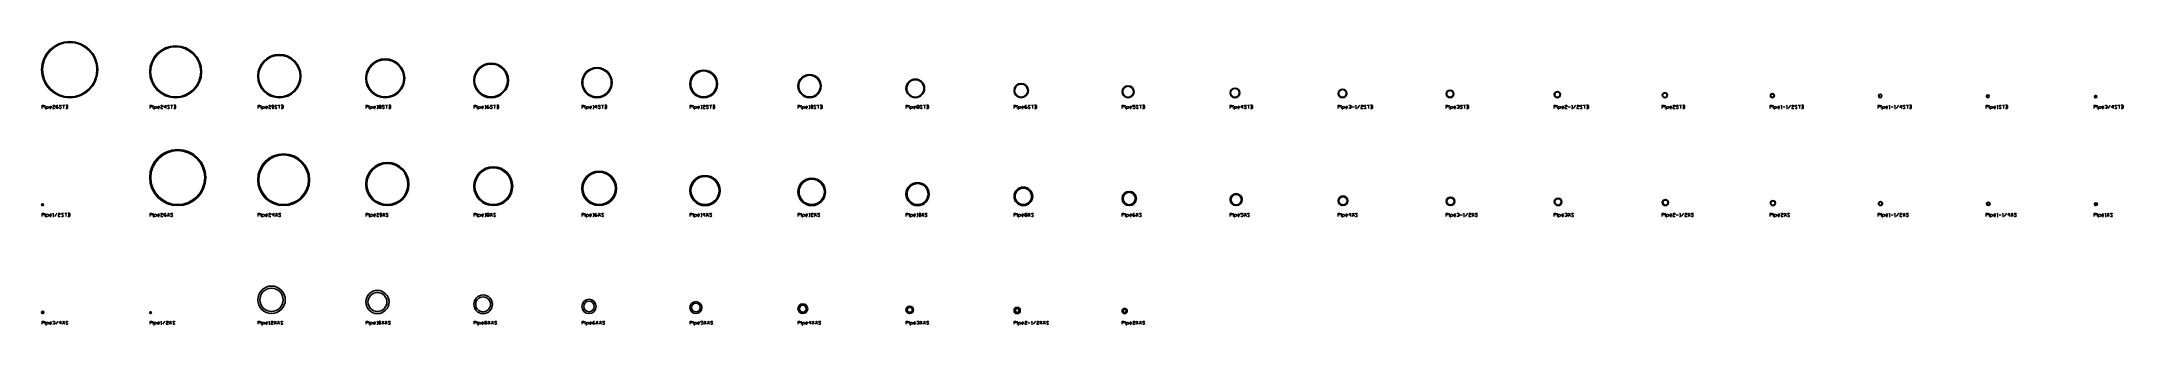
# Model space of a CAD drawing. Header units: inches. Extents: x 0 to 963, y -105 to 26.
import ezdxf

# ---------------------------------------------------------------- set-up
doc = ezdxf.new("R2010")
doc.units = ezdxf.units.IN
doc.header["$MEASUREMENT"] = 0
doc.layers.add('AISC_STEEL', color=7, linetype='Continuous')

msp = doc.modelspace()

# ---------------------------------------------------------------- linework, layer by layer
at = {"color": 3, "lineweight": 0}
for p, q in [((1.69, -3.74), (1.69, -3.48)), ((1.69, -5), (1.69, -3.99)), ((2.16, -5.47), (2.16, -3.99)), ((9.66, -3.48), (10.67, -3.48)), ((10.17, -3.48), (10.17, -5)), ((11.43, -3.48), (11.43, -5)), ((51.67, -3.74), (51.67, -3.48)), ((51.67, -5), (51.67, -3.99)), ((52.14, -5.47), (52.14, -3.99)), ((59.65, -3.48), (60.66, -3.48)), ((60.15, -3.48), (60.15, -5)), ((61.41, -3.48), (61.41, -5)), ((101.65, -3.74), (101.65, -3.48)), ((101.65, -5), (101.65, -3.99)), ((102.13, -5.47), (102.13, -3.99)), ((109.38, -3.48), (110.39, -3.48)), ((109.88, -3.48), (109.88, -5)), ((111.14, -3.48), (111.14, -5)), ((151.64, -3.74), (151.64, -3.48)), ((151.64, -5), (151.64, -3.99)), ((152.11, -5.47), (152.11, -3.99)), ((155.11, -5), (155.61, -5)), ((156.37, -4.24), (156.87, -4.24)), ((159.11, -3.48), (160.12, -3.48)), ((159.61, -3.48), (159.61, -5)), ((160.88, -3.48), (160.88, -5)), ((201.62, -3.74), (201.62, -3.48)), ((201.62, -5), (201.62, -3.99)), ((202.09, -5.47), (202.09, -3.99)), ((205.09, -5), (205.59, -5)), ((209.09, -3.48), (210.1, -3.48)), ((209.6, -3.48), (209.6, -5)), ((210.86, -3.48), (210.86, -5)), ((251.6, -3.74), (251.6, -3.48)), ((251.6, -5), (251.6, -3.99)), ((252.08, -5.47), (252.08, -3.99)), ((255.07, -5), (255.58, -5)), ((259.08, -3.48), (260.09, -3.48)), ((259.58, -3.48), (259.58, -5)), ((260.84, -3.48), (260.84, -5)), ((301.59, -3.74), (301.59, -3.48)), ((301.59, -5), (301.59, -3.99)), ((302.06, -5.47), (302.06, -3.99)), ((305.06, -5), (305.56, -5)), ((309.06, -3.48), (310.07, -3.48)), ((309.57, -3.48), (309.57, -5)), ((310.83, -3.48), (310.83, -5)), ((351.57, -3.74), (351.57, -3.48)), ((351.57, -5), (351.57, -3.99)), ((352.04, -5.47), (352.04, -3.99)), ((355.07, -5), (355.54, -5)), ((358.79, -3.48), (359.8, -3.48)), ((359.3, -3.48), (359.3, -5)), ((360.56, -3.48), (360.56, -5)), ((401.56, -3.74), (401.56, -3.48)), ((401.56, -5), (401.56, -3.99)), ((402.03, -5.47), (402.03, -3.99)), ((405.28, -4.24), (405.78, -4.24)), ((408.05, -3.48), (409.03, -3.48)), ((408.52, -3.48), (408.52, -5)), ((409.79, -3.48), (409.79, -5)), ((451.54, -3.74), (451.54, -3.48)), ((451.54, -5), (451.54, -3.99)), ((452.01, -5.47), (452.01, -3.99)), ((458.04, -3.48), (459.01, -3.48)), ((458.51, -3.48), (458.51, -5)), ((459.77, -3.48), (459.77, -5)), ((501.52, -3.74), (501.52, -3.48)), ((501.52, -5), (501.52, -3.99)), ((502, -5.47), (502, -3.99)), ((508.02, -3.48), (509, -3.48)), ((508.49, -3.48), (508.49, -5)), ((509.75, -3.48), (509.75, -5)), ((551.51, -3.74), (551.51, -3.48)), ((551.51, -5), (551.51, -3.99)), ((551.98, -5.47), (551.98, -3.99)), ((558, -3.48), (558.98, -3.48)), ((558.48, -3.48), (558.48, -5)), ((559.74, -3.48), (559.74, -5)), ((601.49, -3.74), (601.49, -3.48)), ((601.49, -5), (601.49, -3.99)), ((601.96, -5.47), (601.96, -3.99)), ((606.47, -4.24), (607.48, -4.24)), ((607.99, -5), (608.46, -5)), ((608.96, -5), (609.97, -3.48)), ((613.47, -3.48), (614.48, -3.48)), ((613.98, -3.48), (613.98, -5)), ((615.21, -3.48), (615.21, -5)), ((651.47, -3.74), (651.47, -3.48)), ((651.47, -5), (651.47, -3.99)), ((651.95, -5.47), (651.95, -3.99)), ((657.97, -3.48), (658.95, -3.48)), ((658.47, -3.48), (658.47, -5)), ((659.7, -3.48), (659.7, -5)), ((701.46, -3.74), (701.46, -3.48)), ((701.46, -5), (701.46, -3.99)), ((701.93, -5.47), (701.93, -3.99)), ((706.44, -4.24), (707.45, -4.24)), ((707.95, -5), (708.46, -5)), ((708.93, -5), (709.94, -3.48)), ((713.44, -3.48), (714.45, -3.48)), ((713.95, -3.48), (713.95, -5)), ((715.18, -3.48), (715.18, -5)), ((751.44, -3.74), (751.44, -3.48)), ((751.44, -5), (751.44, -3.99)), ((751.91, -5.47), (751.91, -3.99)), ((757.94, -3.48), (758.92, -3.48)), ((758.44, -3.48), (758.44, -5)), ((759.67, -3.48), (759.67, -5)), ((801.43, -3.74), (801.43, -3.48)), ((801.43, -5), (801.43, -3.99)), ((801.9, -5.47), (801.9, -3.99)), ((804.93, -5), (805.4, -5)), ((805.9, -4.24), (806.91, -4.24)), ((807.42, -5), (807.92, -5)), ((808.43, -5), (809.4, -3.48)), ((812.9, -3.48), (813.91, -3.48)), ((813.41, -3.48), (813.41, -5)), ((814.67, -3.48), (814.67, -5)), ((851.41, -3.74), (851.41, -3.48)), ((851.41, -5), (851.41, -3.99)), ((851.88, -5.47), (851.88, -3.99)), ((854.91, -5), (855.38, -5)), ((855.89, -4.24), (856.9, -4.24)), ((857.4, -5), (857.91, -5)), ((858.41, -5), (859.39, -3.48)), ((862.89, -3.48), (863.9, -3.48)), ((863.39, -3.48), (863.39, -5)), ((864.65, -3.48), (864.65, -5)), ((901.39, -3.74), (901.39, -3.48)), ((901.39, -5), (901.39, -3.99)), ((901.87, -5.47), (901.87, -3.99)), ((904.89, -5), (905.37, -5)), ((907.38, -3.48), (908.39, -3.48)), ((907.89, -3.48), (907.89, -5)), ((909.12, -3.48), (909.12, -5)), ((951.38, -3.74), (951.38, -3.48)), ((951.38, -5), (951.38, -3.99)), ((951.85, -5.47), (951.85, -3.99)), ((956.36, -5), (957.37, -3.48)), ((960.87, -3.48), (961.85, -3.48)), ((961.37, -3.48), (961.37, -5)), ((962.6, -3.48), (962.6, -5)), ((1.69, -53.72), (1.69, -53.47)), ((1.69, -54.98), (1.69, -53.97)), ((2.16, -55.49), (2.16, -53.97)), ((5.15, -54.98), (5.66, -54.98)), ((6.16, -54.98), (7.17, -53.47)), ((10.67, -53.47), (11.68, -53.47)), ((11.18, -53.47), (11.18, -54.98)), ((12.41, -53.47), (12.41, -54.98)), ((51.67, -53.72), (51.67, -53.47)), ((51.67, -54.98), (51.67, -53.97)), ((52.14, -55.49), (52.14, -53.97)), ((58.17, -54.98), (59.14, -53.47)), ((58.17, -53.47), (59.14, -54.98)), ((101.65, -53.72), (101.65, -53.47)), ((101.65, -54.98), (101.65, -53.97)), ((102.13, -55.49), (102.13, -53.97)), ((108.15, -54.98), (109.13, -53.47)), ((108.15, -53.47), (109.13, -54.98)), ((151.64, -53.72), (151.64, -53.47)), ((151.64, -54.98), (151.64, -53.97)), ((152.11, -55.49), (152.11, -53.97)), ((157.88, -54.98), (158.86, -53.47)), ((157.88, -53.47), (158.86, -54.98)), ((201.62, -53.72), (201.62, -53.47)), ((201.62, -54.98), (201.62, -53.97)), ((202.09, -55.49), (202.09, -53.97)), ((205.09, -54.98), (205.59, -54.98)), ((206.35, -54.22), (206.86, -54.22)), ((207.61, -54.98), (208.59, -53.47)), ((207.61, -53.47), (208.59, -54.98)), ((251.6, -53.72), (251.6, -53.47)), ((251.6, -54.98), (251.6, -53.97)), ((252.08, -55.49), (252.08, -53.97)), ((255.07, -54.98), (255.58, -54.98)), ((257.6, -54.98), (258.57, -53.47)), ((257.6, -53.47), (258.57, -54.98)), ((301.59, -53.72), (301.59, -53.47)), ((301.59, -54.98), (301.59, -53.97)), ((302.06, -55.49), (302.06, -53.97)), ((305.06, -54.98), (305.56, -54.98)), ((307.58, -54.98), (308.56, -53.47)), ((307.58, -53.47), (308.56, -54.98)), ((351.57, -53.72), (351.57, -53.47)), ((351.57, -54.98), (351.57, -53.97)), ((352.04, -55.49), (352.04, -53.97)), ((355.07, -54.98), (355.54, -54.98)), ((357.56, -54.98), (358.54, -53.47)), ((357.56, -53.47), (358.54, -54.98)), ((401.56, -53.72), (401.56, -53.47)), ((401.56, -54.98), (401.56, -53.97)), ((402.03, -55.49), (402.03, -53.97)), ((405.06, -54.98), (405.53, -54.98)), ((407.29, -54.98), (408.3, -53.47)), ((407.29, -53.47), (408.3, -54.98)), ((451.54, -53.72), (451.54, -53.47)), ((451.54, -54.98), (451.54, -53.97)), ((452.01, -55.49), (452.01, -53.97)), ((455.26, -54.22), (455.76, -54.22)), ((456.52, -54.98), (457.53, -53.47)), ((456.52, -53.47), (457.53, -54.98)), ((501.52, -53.72), (501.52, -53.47)), ((501.52, -54.98), (501.52, -53.97)), ((502, -55.49), (502, -53.97)), ((506.51, -54.98), (507.51, -53.47)), ((506.51, -53.47), (507.51, -54.98)), ((551.51, -53.72), (551.51, -53.47)), ((551.51, -54.98), (551.51, -53.97)), ((551.98, -55.49), (551.98, -53.97)), ((556.49, -54.98), (557.5, -53.47)), ((556.49, -53.47), (557.5, -54.98)), ((601.49, -53.72), (601.49, -53.47)), ((601.49, -54.98), (601.49, -53.97)), ((601.96, -55.49), (601.96, -53.97)), ((606.47, -54.98), (607.48, -53.47)), ((606.47, -53.47), (607.48, -54.98)), ((651.47, -53.72), (651.47, -53.47)), ((651.47, -54.98), (651.47, -53.97)), ((651.95, -55.49), (651.95, -53.97)), ((656.46, -54.22), (657.47, -54.22)), ((657.97, -54.98), (658.47, -54.98)), ((658.95, -54.98), (659.96, -53.47)), ((661.94, -54.98), (662.95, -53.47)), ((661.94, -53.47), (662.95, -54.98)), ((701.46, -53.72), (701.46, -53.47)), ((701.46, -54.98), (701.46, -53.97)), ((701.93, -55.49), (701.93, -53.97)), ((706.44, -54.98), (707.45, -53.47)), ((706.44, -53.47), (707.45, -54.98)), ((751.44, -53.72), (751.44, -53.47)), ((751.44, -54.98), (751.44, -53.97)), ((751.91, -55.49), (751.91, -53.97)), ((756.42, -54.22), (757.43, -54.22)), ((757.94, -54.98), (758.44, -54.98)), ((758.92, -54.98), (759.92, -53.47)), ((761.91, -54.98), (762.92, -53.47)), ((761.91, -53.47), (762.92, -54.98)), ((801.43, -53.72), (801.43, -53.47)), ((801.43, -54.98), (801.43, -53.97)), ((801.9, -55.49), (801.9, -53.97)), ((806.41, -54.98), (807.42, -53.47)), ((806.41, -53.47), (807.42, -54.98)), ((851.41, -53.72), (851.41, -53.47)), ((851.41, -54.98), (851.41, -53.97)), ((851.88, -55.49), (851.88, -53.97)), ((854.91, -54.98), (855.38, -54.98)), ((855.89, -54.22), (856.9, -54.22)), ((857.4, -54.98), (857.91, -54.98)), ((858.41, -54.98), (859.39, -53.47)), ((861.41, -54.98), (862.38, -53.47)), ((861.41, -53.47), (862.38, -54.98)), ((901.39, -53.72), (901.39, -53.47)), ((901.39, -54.98), (901.39, -53.97)), ((901.87, -55.49), (901.87, -53.97)), ((904.89, -54.98), (905.37, -54.98)), ((905.87, -54.22), (906.88, -54.22)), ((907.38, -54.98), (907.89, -54.98)), ((908.39, -54.98), (909.37, -53.47)), ((911.39, -54.98), (912.37, -53.47)), ((911.39, -53.47), (912.37, -54.98)), ((951.38, -53.72), (951.38, -53.47)), ((951.38, -54.98), (951.38, -53.97)), ((951.85, -55.49), (951.85, -53.97)), ((954.88, -54.98), (955.35, -54.98)), ((955.85, -54.98), (956.86, -53.47)), ((955.85, -53.47), (956.86, -54.98)), ((1.69, -103.74), (1.69, -103.48)), ((1.69, -104.97), (1.69, -103.99)), ((2.16, -105.47), (2.16, -103.99)), ((6.67, -104.97), (7.68, -103.48)), ((9.66, -104.97), (10.67, -103.48)), ((9.66, -103.48), (10.67, -104.97)), ((51.67, -103.74), (51.67, -103.48)), ((51.67, -104.97), (51.67, -103.99)), ((52.14, -105.47), (52.14, -103.99)), ((55.14, -104.97), (55.64, -104.97)), ((56.15, -104.97), (57.16, -103.48)), ((59.14, -104.97), (60.15, -103.48)), ((59.14, -103.48), (60.15, -104.97)), ((101.65, -103.74), (101.65, -103.48)), ((101.65, -104.97), (101.65, -103.99)), ((102.13, -105.47), (102.13, -103.99)), ((105.12, -104.97), (105.63, -104.97)), ((107.64, -104.97), (108.62, -103.48)), ((107.64, -103.48), (108.62, -104.97)), ((109.13, -104.97), (110.14, -103.48)), ((109.13, -103.48), (110.14, -104.97)), ((151.64, -103.74), (151.64, -103.48)), ((151.64, -104.97), (151.64, -103.99)), ((152.11, -105.47), (152.11, -103.99)), ((155.11, -104.97), (155.61, -104.97)), ((157.38, -104.97), (158.39, -103.48)), ((157.38, -103.48), (158.39, -104.97)), ((158.86, -104.97), (159.87, -103.48)), ((158.86, -103.48), (159.87, -104.97)), ((201.62, -103.74), (201.62, -103.48)), ((201.62, -104.97), (201.62, -103.99)), ((202.09, -105.47), (202.09, -103.99)), ((205.34, -104.24), (205.85, -104.24)), ((206.6, -104.97), (207.61, -103.48)), ((206.6, -103.48), (207.61, -104.97)), ((208.12, -104.97), (209.09, -103.48)), ((208.12, -103.48), (209.09, -104.97)), ((251.6, -103.74), (251.6, -103.48)), ((251.6, -104.97), (251.6, -103.99)), ((252.08, -105.47), (252.08, -103.99)), ((256.59, -104.97), (257.6, -103.48)), ((256.59, -103.48), (257.6, -104.97)), ((258.1, -104.97), (259.08, -103.48)), ((258.1, -103.48), (259.08, -104.97)), ((301.59, -103.74), (301.59, -103.48)), ((301.59, -104.97), (301.59, -103.99)), ((302.06, -105.47), (302.06, -103.99)), ((306.57, -104.97), (307.58, -103.48)), ((306.57, -103.48), (307.58, -104.97)), ((308.08, -104.97), (309.06, -103.48)), ((308.08, -103.48), (309.06, -104.97)), ((351.57, -103.74), (351.57, -103.48)), ((351.57, -104.97), (351.57, -103.99)), ((352.04, -105.47), (352.04, -103.99)), ((356.55, -104.97), (357.56, -103.48)), ((356.55, -103.48), (357.56, -104.97)), ((358.07, -104.97), (359.05, -103.48)), ((358.07, -103.48), (359.05, -104.97)), ((401.56, -103.74), (401.56, -103.48)), ((401.56, -104.97), (401.56, -103.99)), ((402.03, -105.47), (402.03, -103.99)), ((406.54, -104.97), (407.55, -103.48)), ((406.54, -103.48), (407.55, -104.97)), ((408.05, -104.97), (409.03, -103.48)), ((408.05, -103.48), (409.03, -104.97)), ((451.54, -103.74), (451.54, -103.48)), ((451.54, -104.97), (451.54, -103.99)), ((452.01, -105.47), (452.01, -103.99)), ((456.52, -104.24), (457.53, -104.24)), ((458.04, -104.97), (458.51, -104.97)), ((459.01, -104.97), (460.02, -103.48)), ((462.01, -104.97), (463.02, -103.48)), ((462.01, -103.48), (463.02, -104.97)), ((463.52, -104.97), (464.53, -103.48)), ((463.52, -103.48), (464.53, -104.97)), ((501.52, -103.74), (501.52, -103.48)), ((501.52, -104.97), (501.52, -103.99)), ((502, -105.47), (502, -103.99)), ((506.51, -104.97), (507.51, -103.48)), ((506.51, -103.48), (507.51, -104.97)), ((508.02, -104.97), (509, -103.48)), ((508.02, -103.48), (509, -104.97))]:
    msp.add_line(p, q, dxfattribs=at)
for points in [[(0.17, -5), (0.17, -3.48), (0.93, -3.48), (1.18, -3.74), (1.18, -3.99), (0.93, -4.24), (0.17, -4.24)], [(2.16, -4.24), (2.41, -3.99), (2.92, -3.99), (3.17, -4.24), (3.17, -4.75), (2.92, -5), (2.16, -5)], [(3.67, -4.49), (4.43, -4.49), (4.68, -4.24), (4.43, -3.99), (3.92, -3.99), (3.67, -4.24), (3.67, -4.75), (3.92, -5), (4.43, -5)], [(5.15, -3.74), (5.41, -3.48), (5.91, -3.48), (6.16, -3.74), (6.16, -3.99), (5.91, -4.24), (5.41, -4.24), (5.15, -4.49), (5.15, -5), (6.16, -5)], [(6.67, -4.24), (7.42, -4.24), (7.68, -4.49), (7.68, -4.75), (7.42, -5), (6.92, -5), (6.67, -4.75), (6.67, -3.99), (7.17, -3.48), (7.42, -3.48)], [(8.18, -4.75), (8.4, -5), (8.91, -5), (9.16, -4.75), (8.18, -3.74), (8.4, -3.48), (8.91, -3.48), (9.16, -3.74)], [(11.18, -5), (11.9, -5), (12.16, -4.75), (12.16, -3.74), (11.9, -3.48), (11.18, -3.48)], [(50.16, -5), (50.16, -3.48), (50.91, -3.48), (51.16, -3.74), (51.16, -3.99), (50.91, -4.24), (50.16, -4.24)], [(52.14, -4.24), (52.39, -3.99), (52.9, -3.99), (53.15, -4.24), (53.15, -4.75), (52.9, -5), (52.14, -5)], [(53.66, -4.49), (54.41, -4.49), (54.66, -4.24), (54.41, -3.99), (53.91, -3.99), (53.66, -4.24), (53.66, -4.75), (53.91, -5), (54.41, -5)], [(55.14, -3.74), (55.39, -3.48), (55.89, -3.48), (56.15, -3.74), (56.15, -3.99), (55.89, -4.24), (55.39, -4.24), (55.14, -4.49), (55.14, -5), (56.15, -5)], [(57.66, -4.49), (56.65, -4.49), (57.41, -3.48), (57.41, -5)], [(58.17, -4.75), (58.39, -5), (58.89, -5), (59.14, -4.75), (58.17, -3.74), (58.39, -3.48), (58.89, -3.48), (59.14, -3.74)], [(61.16, -5), (61.89, -5), (62.14, -4.75), (62.14, -3.74), (61.89, -3.48), (61.16, -3.48)], [(100.14, -5), (100.14, -3.48), (100.9, -3.48), (101.15, -3.74), (101.15, -3.99), (100.9, -4.24), (100.14, -4.24)], [(102.13, -4.24), (102.38, -3.99), (102.88, -3.99), (103.13, -4.24), (103.13, -4.75), (102.88, -5), (102.13, -5)], [(103.64, -4.49), (104.4, -4.49), (104.65, -4.24), (104.4, -3.99), (103.89, -3.99), (103.64, -4.24), (103.64, -4.75), (103.89, -5), (104.4, -5)], [(105.12, -3.74), (105.37, -3.48), (105.88, -3.48), (106.13, -3.74), (106.13, -3.99), (105.88, -4.24), (105.37, -4.24), (105.12, -4.49), (105.12, -5), (106.13, -5)], [(107.9, -4.75), (108.15, -5), (108.62, -5), (108.87, -4.75), (107.9, -3.74), (108.15, -3.48), (108.62, -3.48), (108.87, -3.74)], [(110.89, -5), (111.65, -5), (111.87, -4.75), (111.87, -3.74), (111.65, -3.48), (110.89, -3.48)], [(150.12, -5), (150.12, -3.48), (150.88, -3.48), (151.13, -3.74), (151.13, -3.99), (150.88, -4.24), (150.12, -4.24)], [(152.11, -4.24), (152.36, -3.99), (152.87, -3.99), (153.12, -4.24), (153.12, -4.75), (152.87, -5), (152.11, -5)], [(153.62, -4.49), (154.38, -4.49), (154.63, -4.24), (154.38, -3.99), (153.88, -3.99), (153.62, -4.24), (153.62, -4.75), (153.88, -5), (154.38, -5)], [(155.11, -3.74), (155.36, -3.48), (155.36, -5)], [(157.63, -4.75), (157.88, -5), (158.39, -5), (158.61, -4.75), (157.63, -3.74), (157.88, -3.48), (158.39, -3.48), (158.61, -3.74)], [(160.62, -5), (161.38, -5), (161.63, -4.75), (161.63, -3.74), (161.38, -3.48), (160.62, -3.48)], [(200.11, -5), (200.11, -3.48), (200.86, -3.48), (201.12, -3.74), (201.12, -3.99), (200.86, -4.24), (200.11, -4.24)], [(202.09, -4.24), (202.35, -3.99), (202.85, -3.99), (203.1, -4.24), (203.1, -4.75), (202.85, -5), (202.09, -5)], [(203.61, -4.49), (204.36, -4.49), (204.62, -4.24), (204.36, -3.99), (203.86, -3.99), (203.61, -4.24), (203.61, -4.75), (203.86, -5), (204.36, -5)], [(205.09, -3.74), (205.34, -3.48), (205.34, -5)], [(206.1, -4.24), (206.86, -4.24), (207.11, -4.49), (207.11, -4.75), (206.86, -5), (206.35, -5), (206.1, -4.75), (206.1, -3.99), (206.6, -3.48), (206.86, -3.48)], [(207.61, -4.75), (207.86, -5), (208.37, -5), (208.59, -4.75), (207.61, -3.74), (207.86, -3.48), (208.37, -3.48), (208.59, -3.74)], [(210.61, -5), (211.36, -5), (211.62, -4.75), (211.62, -3.74), (211.36, -3.48), (210.61, -3.48)], [(250.09, -5), (250.09, -3.48), (250.85, -3.48), (251.1, -3.74), (251.1, -3.99), (250.85, -4.24), (250.09, -4.24)], [(252.08, -4.24), (252.33, -3.99), (252.83, -3.99), (253.09, -4.24), (253.09, -4.75), (252.83, -5), (252.08, -5)], [(253.59, -4.49), (254.35, -4.49), (254.6, -4.24), (254.35, -3.99), (253.84, -3.99), (253.59, -4.24), (253.59, -4.75), (253.84, -5), (254.35, -5)], [(255.07, -3.74), (255.33, -3.48), (255.33, -5)], [(257.09, -4.49), (256.08, -4.49), (256.84, -3.48), (256.84, -5)], [(257.6, -4.75), (257.85, -5), (258.35, -5), (258.57, -4.75), (257.6, -3.74), (257.85, -3.48), (258.35, -3.48), (258.57, -3.74)], [(260.59, -5), (261.35, -5), (261.6, -4.75), (261.6, -3.74), (261.35, -3.48), (260.59, -3.48)], [(300.07, -5), (300.07, -3.48), (300.83, -3.48), (301.08, -3.74), (301.08, -3.99), (300.83, -4.24), (300.07, -4.24)], [(302.06, -4.24), (302.31, -3.99), (302.82, -3.99), (303.07, -4.24), (303.07, -4.75), (302.82, -5), (302.06, -5)], [(303.57, -4.49), (304.33, -4.49), (304.58, -4.24), (304.33, -3.99), (303.83, -3.99), (303.57, -4.24), (303.57, -4.75), (303.83, -5), (304.33, -5)], [(305.06, -3.74), (305.31, -3.48), (305.31, -5)], [(306.07, -3.74), (306.32, -3.48), (306.82, -3.48), (307.07, -3.74), (307.07, -3.99), (306.82, -4.24), (306.32, -4.24), (306.07, -4.49), (306.07, -5), (307.07, -5)], [(307.58, -4.75), (307.83, -5), (308.34, -5), (308.56, -4.75), (307.58, -3.74), (307.83, -3.48), (308.34, -3.48), (308.56, -3.74)], [(310.58, -5), (311.33, -5), (311.58, -4.75), (311.58, -3.74), (311.33, -3.48), (310.58, -3.48)], [(350.06, -5), (350.06, -3.48), (350.81, -3.48), (351.07, -3.74), (351.07, -3.99), (350.81, -4.24), (350.06, -4.24)], [(352.04, -4.24), (352.3, -3.99), (352.8, -3.99), (353.05, -4.24), (353.05, -4.75), (352.8, -5), (352.04, -5)], [(353.56, -4.49), (354.32, -4.49), (354.57, -4.24), (354.32, -3.99), (353.81, -3.99), (353.56, -4.24), (353.56, -4.75), (353.81, -5), (354.32, -5)], [(355.07, -3.74), (355.29, -3.48), (355.29, -5)], [(357.31, -4.75), (357.56, -5), (358.07, -5), (358.32, -4.75), (357.31, -3.74), (357.56, -3.48), (358.07, -3.48), (358.32, -3.74)], [(360.31, -5), (361.06, -5), (361.32, -4.75), (361.32, -3.74), (361.06, -3.48), (360.31, -3.48)], [(400.04, -5), (400.04, -3.48), (400.8, -3.48), (401.05, -3.74), (401.05, -3.99), (400.8, -4.24), (400.04, -4.24)], [(402.03, -4.24), (402.28, -3.99), (402.79, -3.99), (403.04, -4.24), (403.04, -4.75), (402.79, -5), (402.03, -5)], [(403.54, -4.49), (404.3, -4.49), (404.55, -4.24), (404.3, -3.99), (403.79, -3.99), (403.54, -4.24), (403.54, -4.75), (403.79, -5), (404.3, -5)], [(406.54, -4.75), (406.79, -5), (407.29, -5), (407.55, -4.75), (406.54, -3.74), (406.79, -3.48), (407.29, -3.48), (407.55, -3.74)], [(409.53, -5), (410.29, -5), (410.54, -4.75), (410.54, -3.74), (410.29, -3.48), (409.53, -3.48)], [(450.03, -5), (450.03, -3.48), (450.78, -3.48), (451.03, -3.74), (451.03, -3.99), (450.78, -4.24), (450.03, -4.24)], [(452.01, -4.24), (452.26, -3.99), (452.77, -3.99), (453.02, -4.24), (453.02, -4.75), (452.77, -5), (452.01, -5)], [(453.53, -4.49), (454.28, -4.49), (454.53, -4.24), (454.28, -3.99), (453.78, -3.99), (453.53, -4.24), (453.53, -4.75), (453.78, -5), (454.28, -5)], [(455.04, -4.24), (455.76, -4.24), (456.02, -4.49), (456.02, -4.75), (455.76, -5), (455.26, -5), (455.04, -4.75), (455.04, -3.99), (455.51, -3.48), (455.76, -3.48)], [(456.52, -4.75), (456.77, -5), (457.28, -5), (457.53, -4.75), (456.52, -3.74), (456.77, -3.48), (457.28, -3.48), (457.53, -3.74)], [(459.52, -5), (460.27, -5), (460.53, -4.75), (460.53, -3.74), (460.27, -3.48), (459.52, -3.48)], [(500.01, -5), (500.01, -3.48), (500.77, -3.48), (501.02, -3.74), (501.02, -3.99), (500.77, -4.24), (500.01, -4.24)], [(502, -4.24), (502.25, -3.99), (502.75, -3.99), (503, -4.24), (503, -4.75), (502.75, -5), (502, -5)], [(503.51, -4.49), (504.27, -4.49), (504.52, -4.24), (504.27, -3.99), (503.76, -3.99), (503.51, -4.24), (503.51, -4.75), (503.76, -5), (504.27, -5)], [(505.02, -4.75), (505.24, -5), (505.75, -5), (506, -4.75), (506, -4.24), (505.75, -3.99), (505.02, -3.99), (505.02, -3.48), (506, -3.48)], [(506.51, -4.75), (506.76, -5), (507.26, -5), (507.51, -4.75), (506.51, -3.74), (506.76, -3.48), (507.26, -3.48), (507.51, -3.74)], [(509.5, -5), (510.26, -5), (510.51, -4.75), (510.51, -3.74), (510.26, -3.48), (509.5, -3.48)], [(549.99, -5), (549.99, -3.48), (550.75, -3.48), (551, -3.74), (551, -3.99), (550.75, -4.24), (549.99, -4.24)], [(551.98, -4.24), (552.23, -3.99), (552.74, -3.99), (552.99, -4.24), (552.99, -4.75), (552.74, -5), (551.98, -5)], [(553.49, -4.49), (554.25, -4.49), (554.5, -4.24), (554.25, -3.99), (553.75, -3.99), (553.49, -4.24), (553.49, -4.75), (553.75, -5), (554.25, -5)], [(555.98, -4.49), (555.01, -4.49), (555.73, -3.48), (555.73, -5)], [(556.49, -4.75), (556.74, -5), (557.25, -5), (557.5, -4.75), (556.49, -3.74), (556.74, -3.48), (557.25, -3.48), (557.5, -3.74)], [(559.48, -5), (560.24, -5), (560.49, -4.75), (560.49, -3.74), (560.24, -3.48), (559.48, -3.48)], [(599.98, -5), (599.98, -3.48), (600.73, -3.48), (600.99, -3.74), (600.99, -3.99), (600.73, -4.24), (599.98, -4.24)], [(601.96, -4.24), (602.22, -3.99), (602.72, -3.99), (602.97, -4.24), (602.97, -4.75), (602.72, -5), (601.96, -5)], [(603.48, -4.49), (604.23, -4.49), (604.49, -4.24), (604.23, -3.99), (603.73, -3.99), (603.48, -4.24), (603.48, -4.75), (603.73, -5), (604.23, -5)], [(604.99, -3.74), (605.21, -3.48), (605.72, -3.48), (605.97, -3.74), (605.97, -3.99), (605.72, -4.24)], [(605.46, -4.24), (605.72, -4.24), (605.97, -4.49), (605.97, -4.75), (605.72, -5), (605.21, -5), (604.99, -4.75)], [(607.99, -3.74), (608.24, -3.48), (608.24, -5)], [(610.48, -3.74), (610.73, -3.48), (611.23, -3.48), (611.49, -3.74), (611.49, -3.99), (611.23, -4.24), (610.73, -4.24), (610.48, -4.49), (610.48, -5), (611.49, -5)], [(611.96, -4.75), (612.21, -5), (612.72, -5), (612.97, -4.75), (611.96, -3.74), (612.21, -3.48), (612.72, -3.48), (612.97, -3.74)], [(614.99, -5), (615.71, -5), (615.97, -4.75), (615.97, -3.74), (615.71, -3.48), (614.99, -3.48)], [(649.96, -5), (649.96, -3.48), (650.72, -3.48), (650.97, -3.74), (650.97, -3.99), (650.72, -4.24), (649.96, -4.24)], [(651.95, -4.24), (652.2, -3.99), (652.7, -3.99), (652.96, -4.24), (652.96, -4.75), (652.7, -5), (651.95, -5)], [(653.46, -4.49), (654.22, -4.49), (654.47, -4.24), (654.22, -3.99), (653.71, -3.99), (653.46, -4.24), (653.46, -4.75), (653.71, -5), (654.22, -5)], [(654.97, -3.74), (655.2, -3.48), (655.7, -3.48), (655.95, -3.74), (655.95, -3.99), (655.7, -4.24)], [(655.45, -4.24), (655.7, -4.24), (655.95, -4.49), (655.95, -4.75), (655.7, -5), (655.2, -5), (654.97, -4.75)], [(656.46, -4.75), (656.71, -5), (657.21, -5), (657.47, -4.75), (656.46, -3.74), (656.71, -3.48), (657.21, -3.48), (657.47, -3.74)], [(659.45, -5), (660.21, -5), (660.46, -4.75), (660.46, -3.74), (660.21, -3.48), (659.45, -3.48)], [(699.94, -5), (699.94, -3.48), (700.7, -3.48), (700.95, -3.74), (700.95, -3.99), (700.7, -4.24), (699.94, -4.24)], [(701.93, -4.24), (702.18, -3.99), (702.69, -3.99), (702.94, -4.24), (702.94, -4.75), (702.69, -5), (701.93, -5)], [(703.44, -4.49), (704.2, -4.49), (704.45, -4.24), (704.2, -3.99), (703.7, -3.99), (703.44, -4.24), (703.44, -4.75), (703.7, -5), (704.2, -5)], [(704.96, -3.74), (705.18, -3.48), (705.68, -3.48), (705.94, -3.74), (705.94, -3.99), (705.68, -4.24), (705.18, -4.24), (704.96, -4.49), (704.96, -5), (705.94, -5)], [(707.95, -3.74), (708.21, -3.48), (708.21, -5)], [(710.45, -3.74), (710.7, -3.48), (711.2, -3.48), (711.45, -3.74), (711.45, -3.99), (711.2, -4.24), (710.7, -4.24), (710.45, -4.49), (710.45, -5), (711.45, -5)], [(711.93, -4.75), (712.18, -5), (712.68, -5), (712.94, -4.75), (711.93, -3.74), (712.18, -3.48), (712.68, -3.48), (712.94, -3.74)], [(714.95, -5), (715.68, -5), (715.93, -4.75), (715.93, -3.74), (715.68, -3.48), (714.95, -3.48)], [(749.93, -5), (749.93, -3.48), (750.68, -3.48), (750.94, -3.74), (750.94, -3.99), (750.68, -4.24), (749.93, -4.24)], [(751.91, -4.24), (752.17, -3.99), (752.67, -3.99), (752.92, -4.24), (752.92, -4.75), (752.67, -5), (751.91, -5)], [(753.43, -4.49), (754.19, -4.49), (754.44, -4.24), (754.19, -3.99), (753.68, -3.99), (753.43, -4.24), (753.43, -4.75), (753.68, -5), (754.19, -5)], [(754.94, -3.74), (755.16, -3.48), (755.67, -3.48), (755.92, -3.74), (755.92, -3.99), (755.67, -4.24), (755.16, -4.24), (754.94, -4.49), (754.94, -5), (755.92, -5)], [(756.42, -4.75), (756.68, -5), (757.18, -5), (757.43, -4.75), (756.42, -3.74), (756.68, -3.48), (757.18, -3.48), (757.43, -3.74)], [(759.42, -5), (760.18, -5), (760.43, -4.75), (760.43, -3.74), (760.18, -3.48), (759.42, -3.48)], [(799.91, -5), (799.91, -3.48), (800.67, -3.48), (800.92, -3.74), (800.92, -3.99), (800.67, -4.24), (799.91, -4.24)], [(801.9, -4.24), (802.15, -3.99), (802.66, -3.99), (802.91, -4.24), (802.91, -4.75), (802.66, -5), (801.9, -5)], [(803.41, -4.49), (804.17, -4.49), (804.42, -4.24), (804.17, -3.99), (803.66, -3.99), (803.41, -4.24), (803.41, -4.75), (803.66, -5), (804.17, -5)], [(804.93, -3.74), (805.15, -3.48), (805.15, -5)], [(807.42, -3.74), (807.67, -3.48), (807.67, -5)], [(809.91, -3.74), (810.16, -3.48), (810.67, -3.48), (810.92, -3.74), (810.92, -3.99), (810.67, -4.24), (810.16, -4.24), (809.91, -4.49), (809.91, -5), (810.92, -5)], [(811.42, -4.75), (811.67, -5), (812.15, -5), (812.4, -4.75), (811.42, -3.74), (811.67, -3.48), (812.15, -3.48), (812.4, -3.74)], [(814.42, -5), (815.14, -5), (815.4, -4.75), (815.4, -3.74), (815.14, -3.48), (814.42, -3.48)], [(849.9, -5), (849.9, -3.48), (850.65, -3.48), (850.9, -3.74), (850.9, -3.99), (850.65, -4.24), (849.9, -4.24)], [(851.88, -4.24), (852.13, -3.99), (852.64, -3.99), (852.89, -4.24), (852.89, -4.75), (852.64, -5), (851.88, -5)], [(853.4, -4.49), (854.15, -4.49), (854.4, -4.24), (854.15, -3.99), (853.65, -3.99), (853.4, -4.24), (853.4, -4.75), (853.65, -5), (854.15, -5)], [(854.91, -3.74), (855.16, -3.48), (855.16, -5)], [(857.4, -3.74), (857.65, -3.48), (857.65, -5)], [(860.9, -4.49), (859.89, -4.49), (860.65, -3.48), (860.65, -5)], [(861.41, -4.75), (861.66, -5), (862.13, -5), (862.38, -4.75), (861.41, -3.74), (861.66, -3.48), (862.13, -3.48), (862.38, -3.74)], [(864.4, -5), (865.16, -5), (865.38, -4.75), (865.38, -3.74), (865.16, -3.48), (864.4, -3.48)], [(899.88, -5), (899.88, -3.48), (900.64, -3.48), (900.89, -3.74), (900.89, -3.99), (900.64, -4.24), (899.88, -4.24)], [(901.87, -4.24), (902.12, -3.99), (902.62, -3.99), (902.87, -4.24), (902.87, -4.75), (902.62, -5), (901.87, -5)], [(903.38, -4.49), (904.14, -4.49), (904.39, -4.24), (904.14, -3.99), (903.63, -3.99), (903.38, -4.24), (903.38, -4.75), (903.63, -5), (904.14, -5)], [(904.89, -3.74), (905.15, -3.48), (905.15, -5)], [(905.87, -4.75), (906.12, -5), (906.63, -5), (906.88, -4.75), (905.87, -3.74), (906.12, -3.48), (906.63, -3.48), (906.88, -3.74)], [(908.87, -5), (909.62, -5), (909.88, -4.75), (909.88, -3.74), (909.62, -3.48), (908.87, -3.48)], [(949.86, -5), (949.86, -3.48), (950.62, -3.48), (950.87, -3.74), (950.87, -3.99), (950.62, -4.24), (949.86, -4.24)], [(951.85, -4.24), (952.1, -3.99), (952.61, -3.99), (952.86, -4.24), (952.86, -4.75), (952.61, -5), (951.85, -5)], [(953.36, -4.49), (954.12, -4.49), (954.37, -4.24), (954.12, -3.99), (953.62, -3.99), (953.36, -4.24), (953.36, -4.75), (953.62, -5), (954.12, -5)], [(954.88, -3.74), (955.13, -3.48), (955.6, -3.48), (955.85, -3.74), (955.85, -3.99), (955.6, -4.24)], [(955.35, -4.24), (955.6, -4.24), (955.85, -4.49), (955.85, -4.75), (955.6, -5), (955.13, -5), (954.88, -4.75)], [(958.85, -4.49), (957.87, -4.49), (958.6, -3.48), (958.6, -5)], [(959.35, -4.75), (959.61, -5), (960.11, -5), (960.36, -4.75), (959.35, -3.74), (959.61, -3.48), (960.11, -3.48), (960.36, -3.74)], [(962.35, -5), (963.11, -5), (963.36, -4.75), (963.36, -3.74), (963.11, -3.48), (962.35, -3.48)], [(0.17, -54.98), (0.17, -53.47), (0.93, -53.47), (1.18, -53.72), (1.18, -53.97), (0.93, -54.22), (0.17, -54.22)], [(2.16, -54.22), (2.41, -53.97), (2.92, -53.97), (3.17, -54.22), (3.17, -54.73), (2.92, -54.98), (2.16, -54.98)], [(3.67, -54.48), (4.43, -54.48), (4.68, -54.22), (4.43, -53.97), (3.92, -53.97), (3.67, -54.22), (3.67, -54.73), (3.92, -54.98), (4.43, -54.98)], [(5.15, -53.72), (5.41, -53.47), (5.41, -54.98)], [(7.68, -53.72), (7.93, -53.47), (8.4, -53.47), (8.65, -53.72), (8.65, -53.97), (8.4, -54.22), (7.93, -54.22), (7.68, -54.48), (7.68, -54.98), (8.65, -54.98)], [(9.16, -54.73), (9.41, -54.98), (9.92, -54.98), (10.17, -54.73), (9.16, -53.72), (9.41, -53.47), (9.92, -53.47), (10.17, -53.72)], [(12.16, -54.98), (12.91, -54.98), (13.16, -54.73), (13.16, -53.72), (12.91, -53.47), (12.16, -53.47)], [(50.16, -54.98), (50.16, -53.47), (50.91, -53.47), (51.16, -53.72), (51.16, -53.97), (50.91, -54.22), (50.16, -54.22)], [(52.14, -54.22), (52.39, -53.97), (52.9, -53.97), (53.15, -54.22), (53.15, -54.73), (52.9, -54.98), (52.14, -54.98)], [(53.66, -54.48), (54.41, -54.48), (54.66, -54.22), (54.41, -53.97), (53.91, -53.97), (53.66, -54.22), (53.66, -54.73), (53.91, -54.98), (54.41, -54.98)], [(55.14, -53.72), (55.39, -53.47), (55.89, -53.47), (56.15, -53.72), (56.15, -53.97), (55.89, -54.22), (55.39, -54.22), (55.14, -54.48), (55.14, -54.98), (56.15, -54.98)], [(56.65, -54.22), (57.41, -54.22), (57.66, -54.48), (57.66, -54.73), (57.41, -54.98), (56.9, -54.98), (56.65, -54.73), (56.65, -53.97), (57.16, -53.47), (57.41, -53.47)], [(59.65, -54.73), (59.9, -54.98), (60.4, -54.98), (60.66, -54.73), (59.65, -53.72), (59.9, -53.47), (60.4, -53.47), (60.66, -53.72)], [(100.14, -54.98), (100.14, -53.47), (100.9, -53.47), (101.15, -53.72), (101.15, -53.97), (100.9, -54.22), (100.14, -54.22)], [(102.13, -54.22), (102.38, -53.97), (102.88, -53.97), (103.13, -54.22), (103.13, -54.73), (102.88, -54.98), (102.13, -54.98)], [(103.64, -54.48), (104.4, -54.48), (104.65, -54.22), (104.4, -53.97), (103.89, -53.97), (103.64, -54.22), (103.64, -54.73), (103.89, -54.98), (104.4, -54.98)], [(105.12, -53.72), (105.37, -53.47), (105.88, -53.47), (106.13, -53.72), (106.13, -53.97), (105.88, -54.22), (105.37, -54.22), (105.12, -54.48), (105.12, -54.98), (106.13, -54.98)], [(107.64, -54.48), (106.64, -54.48), (107.39, -53.47), (107.39, -54.98)], [(109.63, -54.73), (109.88, -54.98), (110.39, -54.98), (110.64, -54.73), (109.63, -53.72), (109.88, -53.47), (110.39, -53.47), (110.64, -53.72)], [(150.12, -54.98), (150.12, -53.47), (150.88, -53.47), (151.13, -53.72), (151.13, -53.97), (150.88, -54.22), (150.12, -54.22)], [(152.11, -54.22), (152.36, -53.97), (152.87, -53.97), (153.12, -54.22), (153.12, -54.73), (152.87, -54.98), (152.11, -54.98)], [(153.62, -54.48), (154.38, -54.48), (154.63, -54.22), (154.38, -53.97), (153.88, -53.97), (153.62, -54.22), (153.62, -54.73), (153.88, -54.98), (154.38, -54.98)], [(155.11, -53.72), (155.36, -53.47), (155.86, -53.47), (156.11, -53.72), (156.11, -53.97), (155.86, -54.22), (155.36, -54.22), (155.11, -54.48), (155.11, -54.98), (156.11, -54.98)], [(159.36, -54.73), (159.61, -54.98), (160.12, -54.98), (160.37, -54.73), (159.36, -53.72), (159.61, -53.47), (160.12, -53.47), (160.37, -53.72)], [(200.11, -54.98), (200.11, -53.47), (200.86, -53.47), (201.12, -53.72), (201.12, -53.97), (200.86, -54.22), (200.11, -54.22)], [(202.09, -54.22), (202.35, -53.97), (202.85, -53.97), (203.1, -54.22), (203.1, -54.73), (202.85, -54.98), (202.09, -54.98)], [(203.61, -54.48), (204.36, -54.48), (204.62, -54.22), (204.36, -53.97), (203.86, -53.97), (203.61, -54.22), (203.61, -54.73), (203.86, -54.98), (204.36, -54.98)], [(205.09, -53.72), (205.34, -53.47), (205.34, -54.98)], [(209.09, -54.73), (209.35, -54.98), (209.85, -54.98), (210.1, -54.73), (209.09, -53.72), (209.35, -53.47), (209.85, -53.47), (210.1, -53.72)], [(250.09, -54.98), (250.09, -53.47), (250.85, -53.47), (251.1, -53.72), (251.1, -53.97), (250.85, -54.22), (250.09, -54.22)], [(252.08, -54.22), (252.33, -53.97), (252.83, -53.97), (253.09, -54.22), (253.09, -54.73), (252.83, -54.98), (252.08, -54.98)], [(253.59, -54.48), (254.35, -54.48), (254.6, -54.22), (254.35, -53.97), (253.84, -53.97), (253.59, -54.22), (253.59, -54.73), (253.84, -54.98), (254.35, -54.98)], [(255.07, -53.72), (255.33, -53.47), (255.33, -54.98)], [(256.08, -54.22), (256.84, -54.22), (257.09, -54.48), (257.09, -54.73), (256.84, -54.98), (256.33, -54.98), (256.08, -54.73), (256.08, -53.97), (256.59, -53.47), (256.84, -53.47)], [(259.08, -54.73), (259.33, -54.98), (259.83, -54.98), (260.09, -54.73), (259.08, -53.72), (259.33, -53.47), (259.83, -53.47), (260.09, -53.72)], [(300.07, -54.98), (300.07, -53.47), (300.83, -53.47), (301.08, -53.72), (301.08, -53.97), (300.83, -54.22), (300.07, -54.22)], [(302.06, -54.22), (302.31, -53.97), (302.82, -53.97), (303.07, -54.22), (303.07, -54.73), (302.82, -54.98), (302.06, -54.98)], [(303.57, -54.48), (304.33, -54.48), (304.58, -54.22), (304.33, -53.97), (303.83, -53.97), (303.57, -54.22), (303.57, -54.73), (303.83, -54.98), (304.33, -54.98)], [(305.06, -53.72), (305.31, -53.47), (305.31, -54.98)], [(307.07, -54.48), (306.07, -54.48), (306.82, -53.47), (306.82, -54.98)], [(309.06, -54.73), (309.31, -54.98), (309.82, -54.98), (310.07, -54.73), (309.06, -53.72), (309.31, -53.47), (309.82, -53.47), (310.07, -53.72)], [(350.06, -54.98), (350.06, -53.47), (350.81, -53.47), (351.07, -53.72), (351.07, -53.97), (350.81, -54.22), (350.06, -54.22)], [(352.04, -54.22), (352.3, -53.97), (352.8, -53.97), (353.05, -54.22), (353.05, -54.73), (352.8, -54.98), (352.04, -54.98)], [(353.56, -54.48), (354.32, -54.48), (354.57, -54.22), (354.32, -53.97), (353.81, -53.97), (353.56, -54.22), (353.56, -54.73), (353.81, -54.98), (354.32, -54.98)], [(355.07, -53.72), (355.29, -53.47), (355.29, -54.98)], [(356.05, -53.72), (356.3, -53.47), (356.81, -53.47), (357.06, -53.72), (357.06, -53.97), (356.81, -54.22), (356.3, -54.22), (356.05, -54.48), (356.05, -54.98), (357.06, -54.98)], [(359.05, -54.73), (359.3, -54.98), (359.8, -54.98), (360.05, -54.73), (359.05, -53.72), (359.3, -53.47), (359.8, -53.47), (360.05, -53.72)], [(400.04, -54.98), (400.04, -53.47), (400.8, -53.47), (401.05, -53.72), (401.05, -53.97), (400.8, -54.22), (400.04, -54.22)], [(402.03, -54.22), (402.28, -53.97), (402.79, -53.97), (403.04, -54.22), (403.04, -54.73), (402.79, -54.98), (402.03, -54.98)], [(403.54, -54.48), (404.3, -54.48), (404.55, -54.22), (404.3, -53.97), (403.79, -53.97), (403.54, -54.22), (403.54, -54.73), (403.79, -54.98), (404.3, -54.98)], [(405.06, -53.72), (405.28, -53.47), (405.28, -54.98)], [(408.78, -54.73), (409.03, -54.98), (409.53, -54.98), (409.79, -54.73), (408.78, -53.72), (409.03, -53.47), (409.53, -53.47), (409.79, -53.72)], [(450.03, -54.98), (450.03, -53.47), (450.78, -53.47), (451.03, -53.72), (451.03, -53.97), (450.78, -54.22), (450.03, -54.22)], [(452.01, -54.22), (452.26, -53.97), (452.77, -53.97), (453.02, -54.22), (453.02, -54.73), (452.77, -54.98), (452.01, -54.98)], [(453.53, -54.48), (454.28, -54.48), (454.53, -54.22), (454.28, -53.97), (453.78, -53.97), (453.53, -54.22), (453.53, -54.73), (453.78, -54.98), (454.28, -54.98)], [(458.04, -54.73), (458.29, -54.98), (458.76, -54.98), (459.01, -54.73), (458.04, -53.72), (458.29, -53.47), (458.76, -53.47), (459.01, -53.72)], [(500.01, -54.98), (500.01, -53.47), (500.77, -53.47), (501.02, -53.72), (501.02, -53.97), (500.77, -54.22), (500.01, -54.22)], [(502, -54.22), (502.25, -53.97), (502.75, -53.97), (503, -54.22), (503, -54.73), (502.75, -54.98), (502, -54.98)], [(503.51, -54.48), (504.27, -54.48), (504.52, -54.22), (504.27, -53.97), (503.76, -53.97), (503.51, -54.22), (503.51, -54.73), (503.76, -54.98), (504.27, -54.98)], [(505.02, -54.22), (505.75, -54.22), (506, -54.48), (506, -54.73), (505.75, -54.98), (505.24, -54.98), (505.02, -54.73), (505.02, -53.97), (505.5, -53.47), (505.75, -53.47)], [(508.02, -54.73), (508.27, -54.98), (508.74, -54.98), (509, -54.73), (508.02, -53.72), (508.27, -53.47), (508.74, -53.47), (509, -53.72)], [(549.99, -54.98), (549.99, -53.47), (550.75, -53.47), (551, -53.72), (551, -53.97), (550.75, -54.22), (549.99, -54.22)], [(551.98, -54.22), (552.23, -53.97), (552.74, -53.97), (552.99, -54.22), (552.99, -54.73), (552.74, -54.98), (551.98, -54.98)], [(553.49, -54.48), (554.25, -54.48), (554.5, -54.22), (554.25, -53.97), (553.75, -53.97), (553.49, -54.22), (553.49, -54.73), (553.75, -54.98), (554.25, -54.98)], [(555.01, -54.73), (555.23, -54.98), (555.73, -54.98), (555.98, -54.73), (555.98, -54.22), (555.73, -53.97), (555.01, -53.97), (555.01, -53.47), (555.98, -53.47)], [(558, -54.73), (558.26, -54.98), (558.73, -54.98), (558.98, -54.73), (558, -53.72), (558.26, -53.47), (558.73, -53.47), (558.98, -53.72)], [(599.98, -54.98), (599.98, -53.47), (600.73, -53.47), (600.99, -53.72), (600.99, -53.97), (600.73, -54.22), (599.98, -54.22)], [(601.96, -54.22), (602.22, -53.97), (602.72, -53.97), (602.97, -54.22), (602.97, -54.73), (602.72, -54.98), (601.96, -54.98)], [(603.48, -54.48), (604.23, -54.48), (604.49, -54.22), (604.23, -53.97), (603.73, -53.97), (603.48, -54.22), (603.48, -54.73), (603.73, -54.98), (604.23, -54.98)], [(605.97, -54.48), (604.99, -54.48), (605.72, -53.47), (605.72, -54.98)], [(607.99, -54.73), (608.24, -54.98), (608.71, -54.98), (608.96, -54.73), (607.99, -53.72), (608.24, -53.47), (608.71, -53.47), (608.96, -53.72)], [(649.96, -54.98), (649.96, -53.47), (650.72, -53.47), (650.97, -53.72), (650.97, -53.97), (650.72, -54.22), (649.96, -54.22)], [(651.95, -54.22), (652.2, -53.97), (652.7, -53.97), (652.96, -54.22), (652.96, -54.73), (652.7, -54.98), (651.95, -54.98)], [(653.46, -54.48), (654.22, -54.48), (654.47, -54.22), (654.22, -53.97), (653.71, -53.97), (653.46, -54.22), (653.46, -54.73), (653.71, -54.98), (654.22, -54.98)], [(654.97, -53.72), (655.2, -53.47), (655.7, -53.47), (655.95, -53.72), (655.95, -53.97), (655.7, -54.22)], [(655.45, -54.22), (655.7, -54.22), (655.95, -54.48), (655.95, -54.73), (655.7, -54.98), (655.2, -54.98), (654.97, -54.73)], [(657.97, -53.72), (658.22, -53.47), (658.22, -54.98)], [(660.46, -53.72), (660.71, -53.47), (661.22, -53.47), (661.47, -53.72), (661.47, -53.97), (661.22, -54.22), (660.71, -54.22), (660.46, -54.48), (660.46, -54.98), (661.47, -54.98)], [(663.46, -54.73), (663.71, -54.98), (664.21, -54.98), (664.47, -54.73), (663.46, -53.72), (663.71, -53.47), (664.21, -53.47), (664.47, -53.72)], [(699.94, -54.98), (699.94, -53.47), (700.7, -53.47), (700.95, -53.72), (700.95, -53.97), (700.7, -54.22), (699.94, -54.22)], [(701.93, -54.22), (702.18, -53.97), (702.69, -53.97), (702.94, -54.22), (702.94, -54.73), (702.69, -54.98), (701.93, -54.98)], [(703.44, -54.48), (704.2, -54.48), (704.45, -54.22), (704.2, -53.97), (703.7, -53.97), (703.44, -54.22), (703.44, -54.73), (703.7, -54.98), (704.2, -54.98)], [(704.96, -53.72), (705.18, -53.47), (705.68, -53.47), (705.94, -53.72), (705.94, -53.97), (705.68, -54.22)], [(705.43, -54.22), (705.68, -54.22), (705.94, -54.48), (705.94, -54.73), (705.68, -54.98), (705.18, -54.98), (704.96, -54.73)], [(707.95, -54.73), (708.21, -54.98), (708.68, -54.98), (708.93, -54.73), (707.95, -53.72), (708.21, -53.47), (708.68, -53.47), (708.93, -53.72)], [(749.93, -54.98), (749.93, -53.47), (750.68, -53.47), (750.94, -53.72), (750.94, -53.97), (750.68, -54.22), (749.93, -54.22)], [(751.91, -54.22), (752.17, -53.97), (752.67, -53.97), (752.92, -54.22), (752.92, -54.73), (752.67, -54.98), (751.91, -54.98)], [(753.43, -54.48), (754.19, -54.48), (754.44, -54.22), (754.19, -53.97), (753.68, -53.97), (753.43, -54.22), (753.43, -54.73), (753.68, -54.98), (754.19, -54.98)], [(754.94, -53.72), (755.16, -53.47), (755.67, -53.47), (755.92, -53.72), (755.92, -53.97), (755.67, -54.22), (755.16, -54.22), (754.94, -54.48), (754.94, -54.98), (755.92, -54.98)], [(757.94, -53.72), (758.19, -53.47), (758.19, -54.98)], [(760.43, -53.72), (760.68, -53.47), (761.19, -53.47), (761.44, -53.72), (761.44, -53.97), (761.19, -54.22), (760.68, -54.22), (760.43, -54.48), (760.43, -54.98), (761.44, -54.98)], [(763.42, -54.73), (763.68, -54.98), (764.18, -54.98), (764.43, -54.73), (763.42, -53.72), (763.68, -53.47), (764.18, -53.47), (764.43, -53.72)], [(799.91, -54.98), (799.91, -53.47), (800.67, -53.47), (800.92, -53.72), (800.92, -53.97), (800.67, -54.22), (799.91, -54.22)], [(801.9, -54.22), (802.15, -53.97), (802.66, -53.97), (802.91, -54.22), (802.91, -54.73), (802.66, -54.98), (801.9, -54.98)], [(803.41, -54.48), (804.17, -54.48), (804.42, -54.22), (804.17, -53.97), (803.66, -53.97), (803.41, -54.22), (803.41, -54.73), (803.66, -54.98), (804.17, -54.98)], [(804.93, -53.72), (805.15, -53.47), (805.65, -53.47), (805.9, -53.72), (805.9, -53.97), (805.65, -54.22), (805.15, -54.22), (804.93, -54.48), (804.93, -54.98), (805.9, -54.98)], [(807.92, -54.73), (808.17, -54.98), (808.65, -54.98), (808.9, -54.73), (807.92, -53.72), (808.17, -53.47), (808.65, -53.47), (808.9, -53.72)], [(849.9, -54.98), (849.9, -53.47), (850.65, -53.47), (850.9, -53.72), (850.9, -53.97), (850.65, -54.22), (849.9, -54.22)], [(851.88, -54.22), (852.13, -53.97), (852.64, -53.97), (852.89, -54.22), (852.89, -54.73), (852.64, -54.98), (851.88, -54.98)], [(853.4, -54.48), (854.15, -54.48), (854.4, -54.22), (854.15, -53.97), (853.65, -53.97), (853.4, -54.22), (853.4, -54.73), (853.65, -54.98), (854.15, -54.98)], [(854.91, -53.72), (855.16, -53.47), (855.16, -54.98)], [(857.4, -53.72), (857.65, -53.47), (857.65, -54.98)], [(859.89, -53.72), (860.14, -53.47), (860.65, -53.47), (860.9, -53.72), (860.9, -53.97), (860.65, -54.22), (860.14, -54.22), (859.89, -54.48), (859.89, -54.98), (860.9, -54.98)], [(862.89, -54.73), (863.14, -54.98), (863.64, -54.98), (863.9, -54.73), (862.89, -53.72), (863.14, -53.47), (863.64, -53.47), (863.9, -53.72)], [(899.88, -54.98), (899.88, -53.47), (900.64, -53.47), (900.89, -53.72), (900.89, -53.97), (900.64, -54.22), (899.88, -54.22)], [(901.87, -54.22), (902.12, -53.97), (902.62, -53.97), (902.87, -54.22), (902.87, -54.73), (902.62, -54.98), (901.87, -54.98)], [(903.38, -54.48), (904.14, -54.48), (904.39, -54.22), (904.14, -53.97), (903.63, -53.97), (903.38, -54.22), (903.38, -54.73), (903.63, -54.98), (904.14, -54.98)], [(904.89, -53.72), (905.15, -53.47), (905.15, -54.98)], [(907.38, -53.72), (907.64, -53.47), (907.64, -54.98)], [(910.88, -54.48), (909.88, -54.48), (910.63, -53.47), (910.63, -54.98)], [(912.87, -54.73), (913.12, -54.98), (913.63, -54.98), (913.88, -54.73), (912.87, -53.72), (913.12, -53.47), (913.63, -53.47), (913.88, -53.72)], [(949.86, -54.98), (949.86, -53.47), (950.62, -53.47), (950.87, -53.72), (950.87, -53.97), (950.62, -54.22), (949.86, -54.22)], [(951.85, -54.22), (952.1, -53.97), (952.61, -53.97), (952.86, -54.22), (952.86, -54.73), (952.61, -54.98), (951.85, -54.98)], [(953.36, -54.48), (954.12, -54.48), (954.37, -54.22), (954.12, -53.97), (953.62, -53.97), (953.36, -54.22), (953.36, -54.73), (953.62, -54.98), (954.12, -54.98)], [(954.88, -53.72), (955.13, -53.47), (955.13, -54.98)], [(957.37, -54.73), (957.62, -54.98), (958.13, -54.98), (958.38, -54.73), (957.37, -53.72), (957.62, -53.47), (958.13, -53.47), (958.38, -53.72)], [(0.17, -104.97), (0.17, -103.48), (0.93, -103.48), (1.18, -103.74), (1.18, -103.99), (0.93, -104.24), (0.17, -104.24)], [(2.16, -104.24), (2.41, -103.99), (2.92, -103.99), (3.17, -104.24), (3.17, -104.74), (2.92, -104.97), (2.16, -104.97)], [(3.67, -104.49), (4.43, -104.49), (4.68, -104.24), (4.43, -103.99), (3.92, -103.99), (3.67, -104.24), (3.67, -104.74), (3.92, -104.97), (4.43, -104.97)], [(5.15, -103.74), (5.41, -103.48), (5.91, -103.48), (6.16, -103.74), (6.16, -103.99), (5.91, -104.24)], [(5.66, -104.24), (5.91, -104.24), (6.16, -104.49), (6.16, -104.74), (5.91, -104.97), (5.41, -104.97), (5.15, -104.74)], [(9.16, -104.49), (8.18, -104.49), (8.91, -103.48), (8.91, -104.97)], [(11.18, -104.74), (11.43, -104.97), (11.9, -104.97), (12.16, -104.74), (11.18, -103.74), (11.43, -103.48), (11.9, -103.48), (12.16, -103.74)], [(50.16, -104.97), (50.16, -103.48), (50.91, -103.48), (51.16, -103.74), (51.16, -103.99), (50.91, -104.24), (50.16, -104.24)], [(52.14, -104.24), (52.39, -103.99), (52.9, -103.99), (53.15, -104.24), (53.15, -104.74), (52.9, -104.97), (52.14, -104.97)], [(53.66, -104.49), (54.41, -104.49), (54.66, -104.24), (54.41, -103.99), (53.91, -103.99), (53.66, -104.24), (53.66, -104.74), (53.91, -104.97), (54.41, -104.97)], [(55.14, -103.74), (55.39, -103.48), (55.39, -104.97)], [(57.66, -103.74), (57.91, -103.48), (58.39, -103.48), (58.64, -103.74), (58.64, -103.99), (58.39, -104.24), (57.91, -104.24), (57.66, -104.49), (57.66, -104.97), (58.64, -104.97)], [(60.66, -104.74), (60.91, -104.97), (61.41, -104.97), (61.67, -104.74), (60.66, -103.74), (60.91, -103.48), (61.41, -103.48), (61.67, -103.74)], [(100.14, -104.97), (100.14, -103.48), (100.9, -103.48), (101.15, -103.74), (101.15, -103.99), (100.9, -104.24), (100.14, -104.24)], [(102.13, -104.24), (102.38, -103.99), (102.88, -103.99), (103.13, -104.24), (103.13, -104.74), (102.88, -104.97), (102.13, -104.97)], [(103.64, -104.49), (104.4, -104.49), (104.65, -104.24), (104.4, -103.99), (103.89, -103.99), (103.64, -104.24), (103.64, -104.74), (103.89, -104.97), (104.4, -104.97)], [(105.12, -103.74), (105.37, -103.48), (105.37, -104.97)], [(106.13, -103.74), (106.38, -103.48), (106.89, -103.48), (107.14, -103.74), (107.14, -103.99), (106.89, -104.24), (106.38, -104.24), (106.13, -104.49), (106.13, -104.97), (107.14, -104.97)], [(110.64, -104.74), (110.89, -104.97), (111.4, -104.97), (111.65, -104.74), (110.64, -103.74), (110.89, -103.48), (111.4, -103.48), (111.65, -103.74)], [(150.12, -104.97), (150.12, -103.48), (150.88, -103.48), (151.13, -103.74), (151.13, -103.99), (150.88, -104.24), (150.12, -104.24)], [(152.11, -104.24), (152.36, -103.99), (152.87, -103.99), (153.12, -104.24), (153.12, -104.74), (152.87, -104.97), (152.11, -104.97)], [(153.62, -104.49), (154.38, -104.49), (154.63, -104.24), (154.38, -103.99), (153.88, -103.99), (153.62, -104.24), (153.62, -104.74), (153.88, -104.97), (154.38, -104.97)], [(155.11, -103.74), (155.36, -103.48), (155.36, -104.97)], [(160.37, -104.74), (160.62, -104.97), (161.13, -104.97), (161.38, -104.74), (160.37, -103.74), (160.62, -103.48), (161.13, -103.48), (161.38, -103.74)], [(200.11, -104.97), (200.11, -103.48), (200.86, -103.48), (201.12, -103.74), (201.12, -103.99), (200.86, -104.24), (200.11, -104.24)], [(202.09, -104.24), (202.35, -103.99), (202.85, -103.99), (203.1, -104.24), (203.1, -104.74), (202.85, -104.97), (202.09, -104.97)], [(203.61, -104.49), (204.36, -104.49), (204.62, -104.24), (204.36, -103.99), (203.86, -103.99), (203.61, -104.24), (203.61, -104.74), (203.86, -104.97), (204.36, -104.97)], [(209.6, -104.74), (209.85, -104.97), (210.36, -104.97), (210.61, -104.74), (209.6, -103.74), (209.85, -103.48), (210.36, -103.48), (210.61, -103.74)], [(250.09, -104.97), (250.09, -103.48), (250.85, -103.48), (251.1, -103.74), (251.1, -103.99), (250.85, -104.24), (250.09, -104.24)], [(252.08, -104.24), (252.33, -103.99), (252.83, -103.99), (253.09, -104.24), (253.09, -104.74), (252.83, -104.97), (252.08, -104.97)], [(253.59, -104.49), (254.35, -104.49), (254.6, -104.24), (254.35, -103.99), (253.84, -103.99), (253.59, -104.24), (253.59, -104.74), (253.84, -104.97), (254.35, -104.97)], [(255.07, -104.24), (255.83, -104.24), (256.08, -104.49), (256.08, -104.74), (255.83, -104.97), (255.33, -104.97), (255.07, -104.74), (255.07, -103.99), (255.58, -103.48), (255.83, -103.48)], [(259.58, -104.74), (259.83, -104.97), (260.34, -104.97), (260.59, -104.74), (259.58, -103.74), (259.83, -103.48), (260.34, -103.48), (260.59, -103.74)], [(300.07, -104.97), (300.07, -103.48), (300.83, -103.48), (301.08, -103.74), (301.08, -103.99), (300.83, -104.24), (300.07, -104.24)], [(302.06, -104.24), (302.31, -103.99), (302.82, -103.99), (303.07, -104.24), (303.07, -104.74), (302.82, -104.97), (302.06, -104.97)], [(303.57, -104.49), (304.33, -104.49), (304.58, -104.24), (304.33, -103.99), (303.83, -103.99), (303.57, -104.24), (303.57, -104.74), (303.83, -104.97), (304.33, -104.97)], [(305.06, -104.74), (305.31, -104.97), (305.81, -104.97), (306.07, -104.74), (306.07, -104.24), (305.81, -103.99), (305.06, -103.99), (305.06, -103.48), (306.07, -103.48)], [(309.57, -104.74), (309.82, -104.97), (310.32, -104.97), (310.58, -104.74), (309.57, -103.74), (309.82, -103.48), (310.32, -103.48), (310.58, -103.74)], [(350.06, -104.97), (350.06, -103.48), (350.81, -103.48), (351.07, -103.74), (351.07, -103.99), (350.81, -104.24), (350.06, -104.24)], [(352.04, -104.24), (352.3, -103.99), (352.8, -103.99), (353.05, -104.24), (353.05, -104.74), (352.8, -104.97), (352.04, -104.97)], [(353.56, -104.49), (354.32, -104.49), (354.57, -104.24), (354.32, -103.99), (353.81, -103.99), (353.56, -104.24), (353.56, -104.74), (353.81, -104.97), (354.32, -104.97)], [(356.05, -104.49), (355.07, -104.49), (355.8, -103.48), (355.8, -104.97)], [(359.55, -104.74), (359.8, -104.97), (360.31, -104.97), (360.56, -104.74), (359.55, -103.74), (359.8, -103.48), (360.31, -103.48), (360.56, -103.74)], [(400.04, -104.97), (400.04, -103.48), (400.8, -103.48), (401.05, -103.74), (401.05, -103.99), (400.8, -104.24), (400.04, -104.24)], [(402.03, -104.24), (402.28, -103.99), (402.79, -103.99), (403.04, -104.24), (403.04, -104.74), (402.79, -104.97), (402.03, -104.97)], [(403.54, -104.49), (404.3, -104.49), (404.55, -104.24), (404.3, -103.99), (403.79, -103.99), (403.54, -104.24), (403.54, -104.74), (403.79, -104.97), (404.3, -104.97)], [(405.06, -103.74), (405.28, -103.48), (405.78, -103.48), (406.03, -103.74), (406.03, -103.99), (405.78, -104.24)], [(405.53, -104.24), (405.78, -104.24), (406.03, -104.49), (406.03, -104.74), (405.78, -104.97), (405.28, -104.97), (405.06, -104.74)], [(409.53, -104.74), (409.79, -104.97), (410.29, -104.97), (410.54, -104.74), (409.53, -103.74), (409.79, -103.48), (410.29, -103.48), (410.54, -103.74)], [(450.03, -104.97), (450.03, -103.48), (450.78, -103.48), (451.03, -103.74), (451.03, -103.99), (450.78, -104.24), (450.03, -104.24)], [(452.01, -104.24), (452.26, -103.99), (452.77, -103.99), (453.02, -104.24), (453.02, -104.74), (452.77, -104.97), (452.01, -104.97)], [(453.53, -104.49), (454.28, -104.49), (454.53, -104.24), (454.28, -103.99), (453.78, -103.99), (453.53, -104.24), (453.53, -104.74), (453.78, -104.97), (454.28, -104.97)], [(455.04, -103.74), (455.26, -103.48), (455.76, -103.48), (456.02, -103.74), (456.02, -103.99), (455.76, -104.24), (455.26, -104.24), (455.04, -104.49), (455.04, -104.97), (456.02, -104.97)], [(458.04, -103.74), (458.29, -103.48), (458.29, -104.97)], [(460.53, -103.74), (460.78, -103.48), (461.28, -103.48), (461.54, -103.74), (461.54, -103.99), (461.28, -104.24), (460.78, -104.24), (460.53, -104.49), (460.53, -104.97), (461.54, -104.97)], [(465.04, -104.74), (465.26, -104.97), (465.76, -104.97), (466.01, -104.74), (465.04, -103.74), (465.26, -103.48), (465.76, -103.48), (466.01, -103.74)], [(500.01, -104.97), (500.01, -103.48), (500.77, -103.48), (501.02, -103.74), (501.02, -103.99), (500.77, -104.24), (500.01, -104.24)], [(502, -104.24), (502.25, -103.99), (502.75, -103.99), (503, -104.24), (503, -104.74), (502.75, -104.97), (502, -104.97)], [(503.51, -104.49), (504.27, -104.49), (504.52, -104.24), (504.27, -103.99), (503.76, -103.99), (503.51, -104.24), (503.51, -104.74), (503.76, -104.97), (504.27, -104.97)], [(505.02, -103.74), (505.24, -103.48), (505.75, -103.48), (506, -103.74), (506, -103.99), (505.75, -104.24), (505.24, -104.24), (505.02, -104.49), (505.02, -104.97), (506, -104.97)], [(509.5, -104.74), (509.75, -104.97), (510.26, -104.97), (510.51, -104.74), (509.5, -103.74), (509.75, -103.48), (510.26, -103.48), (510.51, -103.74)]]:
    msp.add_lwpolyline(points, dxfattribs=at)
for points in [[(106.89, -5), (106.89, -5), (107.14, -5), (107.39, -4.75), (107.39, -3.74), (107.14, -3.48), (106.89, -3.48), (106.64, -3.74), (106.64, -4.75)], [(156.87, -4.24), (157.12, -4.49), (157.12, -4.75), (156.87, -5), (156.37, -5), (156.11, -4.75), (156.11, -4.49), (156.37, -4.24), (156.11, -3.99), (156.11, -3.74), (156.37, -3.48), (156.87, -3.48), (157.12, -3.74), (157.12, -3.99)], [(356.3, -5), (356.3, -5), (356.55, -5), (356.81, -4.75), (356.81, -3.74), (356.55, -3.48), (356.3, -3.48), (356.05, -3.74), (356.05, -4.75)], [(405.78, -4.24), (406.03, -4.49), (406.03, -4.75), (405.78, -5), (405.28, -5), (405.06, -4.75), (405.06, -4.49), (405.28, -4.24), (405.06, -3.99), (405.06, -3.74), (405.28, -3.48), (405.78, -3.48), (406.03, -3.74), (406.03, -3.99)], [(156.87, -54.98), (156.87, -54.98), (157.12, -54.98), (157.38, -54.73), (157.38, -53.72), (157.12, -53.47), (156.87, -53.47), (156.62, -53.72), (156.62, -54.73)], [(206.86, -54.22), (207.11, -54.48), (207.11, -54.73), (206.86, -54.98), (206.35, -54.98), (206.1, -54.73), (206.1, -54.48), (206.35, -54.22), (206.1, -53.97), (206.1, -53.72), (206.35, -53.47), (206.86, -53.47), (207.11, -53.72), (207.11, -53.97)], [(406.29, -54.98), (406.29, -54.98), (406.54, -54.98), (406.79, -54.73), (406.79, -53.72), (406.54, -53.47), (406.29, -53.47), (406.03, -53.72), (406.03, -54.73)], [(455.76, -54.22), (456.02, -54.48), (456.02, -54.73), (455.76, -54.98), (455.26, -54.98), (455.04, -54.73), (455.04, -54.48), (455.26, -54.22), (455.04, -53.97), (455.04, -53.72), (455.26, -53.47), (455.76, -53.47), (456.02, -53.72), (456.02, -53.97)], [(156.37, -104.97), (156.37, -104.97), (156.62, -104.97), (156.87, -104.74), (156.87, -103.74), (156.62, -103.48), (156.37, -103.48), (156.11, -103.74), (156.11, -104.74)], [(205.85, -104.24), (206.1, -104.49), (206.1, -104.74), (205.85, -104.97), (205.34, -104.97), (205.09, -104.74), (205.09, -104.49), (205.34, -104.24), (205.09, -103.99), (205.09, -103.74), (205.34, -103.48), (205.85, -103.48), (206.1, -103.74), (206.1, -103.99)]]:
    msp.add_lwpolyline(points, close=True, dxfattribs=at)
at = {"layer": 'AISC_STEEL'}
for centre, radius in [((13, 13), 13), ((13, 13), 12.62), ((62, 12), 12), ((62, 12), 11.62), ((110, 10), 10), ((110, 10), 9.62), ((159, 9), 9), ((159, 9), 8.62), ((208, 8), 8), ((208, 8), 7.62), ((257, 7), 7), ((257, 7), 6.62), ((306.38, 6.38), 6.38), ((306.38, 6.38), 6), ((355.38, 5.38), 5.38), ((355.38, 5.38), 5.01), ((404.31, 4.31), 4.31), ((404.31, 4.31), 3.99), ((453.31, 3.31), 3.31), ((453.31, 3.31), 3.03), ((502.78, 2.78), 2.78), ((502.78, 2.78), 2.52), ((552.25, 2.25), 2.25), ((552.25, 2.25), 2.01), ((602, 2), 2), ((602, 2), 1.77), ((651.75, 1.75), 1.75), ((651.75, 1.75), 1.53), ((701.44, 1.44), 1.44), ((701.44, 1.44), 1.23), ((751.19, 1.19), 1.19), ((751.19, 1.19), 1.03), ((800.95, 0.95), 0.95), ((800.95, 0.95), 0.805), ((850.83, 0.83), 0.83), ((850.83, 0.83), 0.69), ((900.66, 0.66), 0.657), ((900.66, 0.66), 0.524), ((950.52, 0.53), 0.525), ((950.52, 0.53), 0.412), ((63, -37), 13), ((63, -37), 12.5), ((112, -38), 12), ((112, -38), 11.5), ((160, -40), 10), ((160, -40), 9.5), ((209, -41), 9), ((209, -41), 8.5), ((258, -42), 8), ((258, -42), 7.5), ((307, -43), 7), ((307, -43), 6.5), ((356.38, -43.62), 6.38), ((356.38, -43.62), 5.88), ((405.37, -44.62), 5.38), ((405.37, -44.62), 4.88), ((454.31, -45.69), 4.31), ((454.31, -45.69), 3.81), ((503.31, -46.69), 3.31), ((503.31, -46.69), 2.88), ((552.78, -47.22), 2.78), ((552.78, -47.22), 2.41), ((602.25, -47.75), 2.25), ((602.25, -47.75), 1.91), ((652, -48), 2), ((652, -48), 1.68), ((701.75, -48.25), 1.75), ((701.75, -48.25), 1.45), ((751.44, -48.56), 1.44), ((751.44, -48.56), 1.16), ((801.19, -48.81), 1.19), ((801.19, -48.81), 0.97), ((850.95, -49.05), 0.95), ((0.42, -49.58), 0.42), ((0.42, -49.58), 0.311), ((850.95, -49.05), 0.75), ((900.83, -49.17), 0.83), ((900.83, -49.17), 0.639), ((950.66, -49.34), 0.657), ((950.66, -49.34), 0.479), ((106.38, -93.62), 6.38), ((106.38, -93.62), 5.38), ((155.38, -94.62), 5.38), ((155.38, -94.62), 4.38), ((204.31, -95.69), 4.31), ((204.31, -95.69), 3.44), ((253.31, -96.69), 3.31), ((253.31, -96.69), 2.45), ((302.78, -97.22), 2.78), ((302.78, -97.22), 2.03), ((352.25, -97.75), 2.25), ((352.25, -97.75), 1.58), ((0.53, -99.47), 0.525), ((0.53, -99.47), 0.371), ((50.42, -99.58), 0.42), ((50.42, -99.58), 0.273), ((401.75, -98.25), 1.75), ((401.75, -98.25), 1.15), ((451.44, -98.56), 1.44), ((451.44, -98.56), 0.885), ((501.19, -98.81), 1.19), ((501.19, -98.81), 0.752)]:
    msp.add_circle(centre, radius, dxfattribs=at)

doc.saveas('drawing.dxf')
